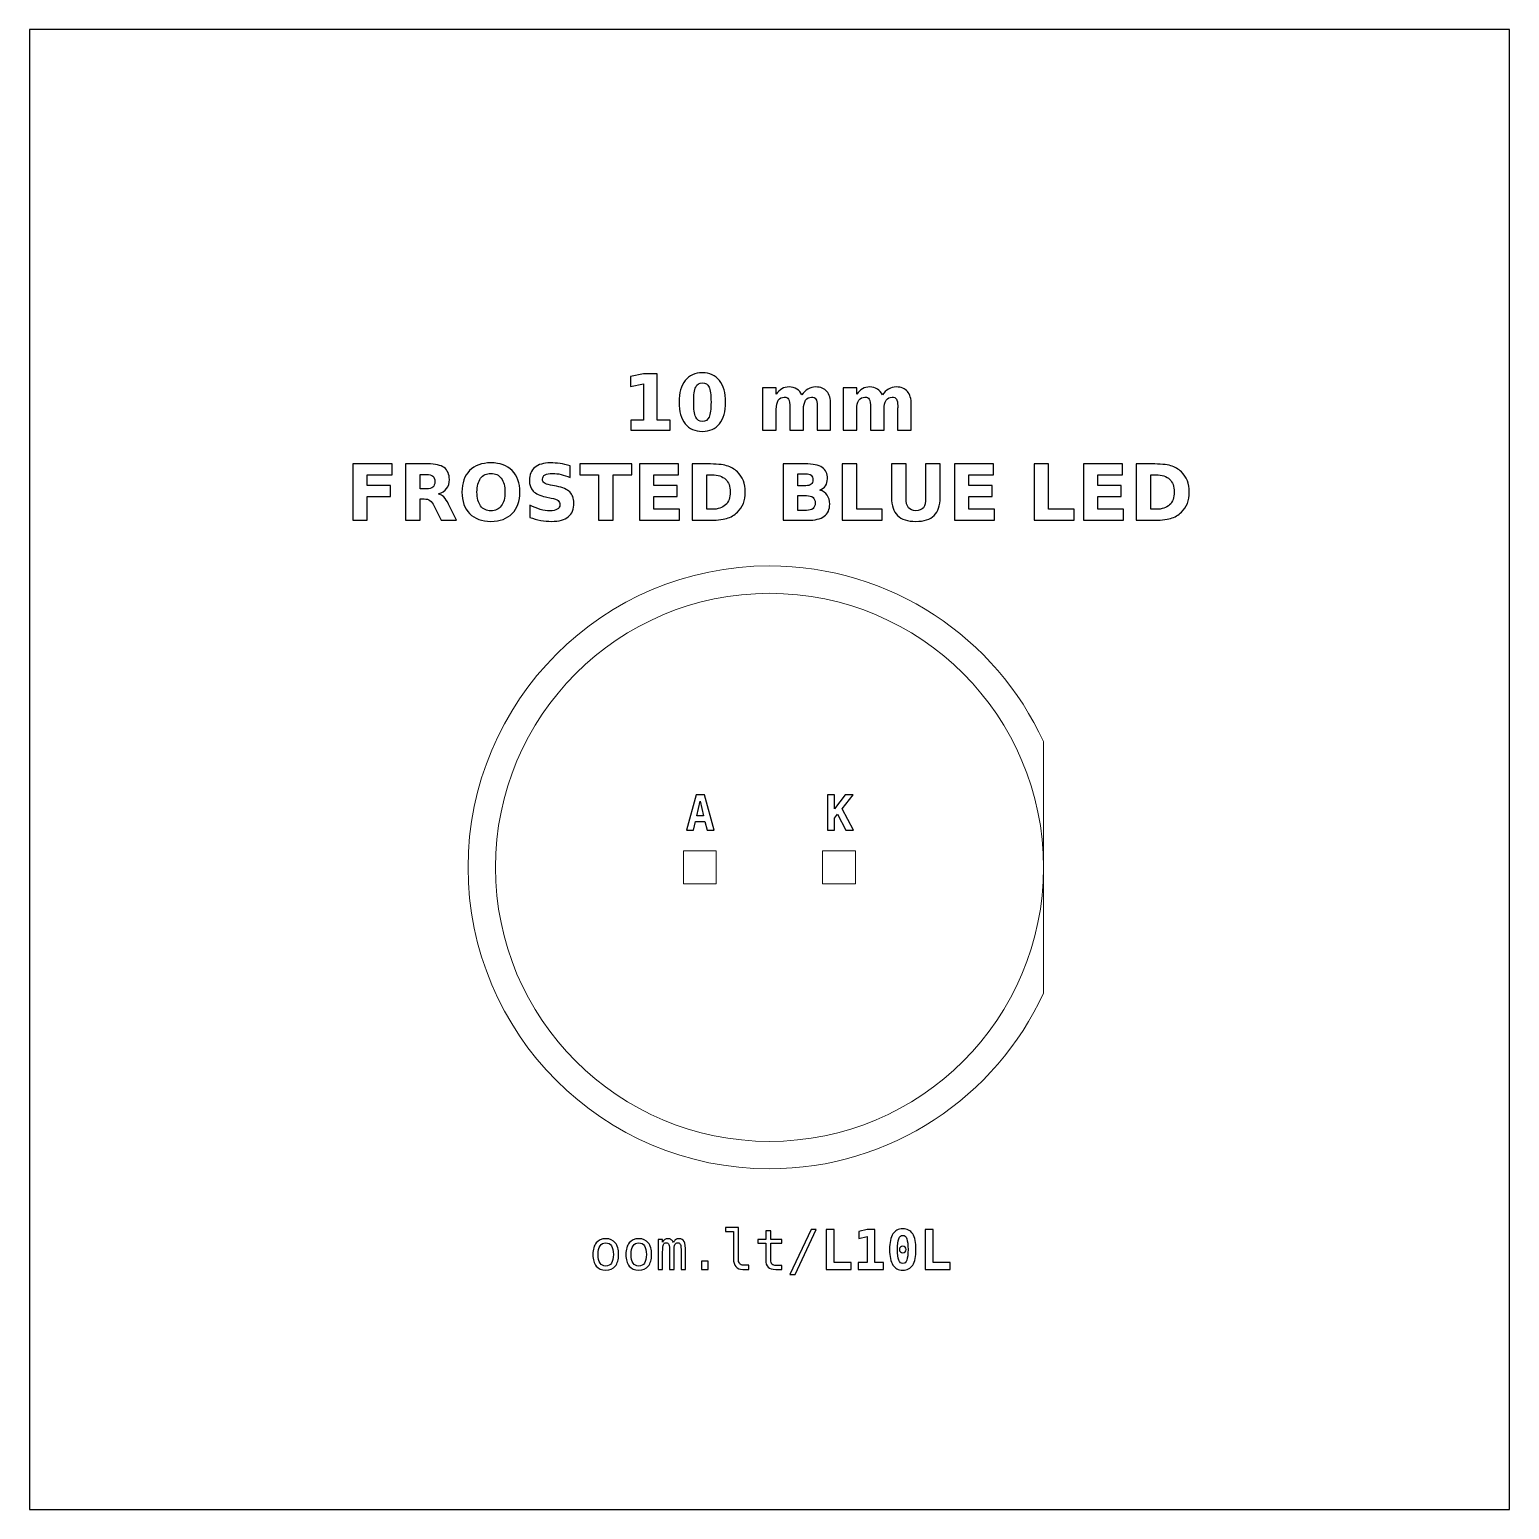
# Model space of a CAD drawing. Header units: centimetres. Extents: x -11.85 to -9.15, y -16.2 to -13.5.
import ezdxf

# ---------------------------------------------------------------- set-up
doc = ezdxf.new("R2010")
doc.units = ezdxf.units.CM
doc.header["$MEASUREMENT"] = 0
doc.layers.add('Layer 1', color=7, linetype='Continuous')

msp = doc.modelspace()

# ---------------------------------------------------------------- linework, layer by layer
at = {"layer": 'Layer 1', "color": 7}
msp.add_lwpolyline([(-11.85, -16.2), (-9.15, -16.2), (-9.15, -13.5), (-11.85, -13.5), (-11.85, -16.2)], close=True, dxfattribs=at)
at = {"layer": 'Layer 1', "color": 7, "lineweight": 20}
for points in [[(-10.65701, -15.05855), (-10.59701, -15.05855), (-10.59701, -14.99855), (-10.65701, -14.99855), (-10.65701, -15.05855)], [(-10.40301, -15.05855), (-10.34301, -15.05855), (-10.34301, -14.99855), (-10.40301, -14.99855), (-10.40301, -15.05855)]]:
    msp.add_lwpolyline(points, close=True, dxfattribs=at)
at = {"layer": 'Layer 1', "color": 250, "lineweight": 20}
msp.add_ellipse((-10.50001, -15.02855), major_axis=(0, 0.5), ratio=1, dxfattribs=at)
at = {"layer": 'Layer 1', "color": 250}
for points, knots in [([(-10.75327, -14.2127), (-10.75327, -14.2127), (-10.72984, -14.2127), (-10.72984, -14.2127), (-10.72984, -14.2127), (-10.72984, -14.2127), (-10.72984, -14.14621), (-10.72984, -14.14621), (-10.72984, -14.14621), (-10.72984, -14.14621), (-10.75388, -14.15118), (-10.75388, -14.15118), (-10.75388, -14.15118), (-10.75388, -14.15118), (-10.75388, -14.13311), (-10.75388, -14.13311), (-10.75388, -14.13311), (-10.75388, -14.13311), (-10.72998, -14.12815), (-10.72998, -14.12815), (-10.72998, -14.12815), (-10.72998, -14.12815), (-10.70477, -14.12815), (-10.70477, -14.12815), (-10.70477, -14.12815), (-10.70477, -14.12815), (-10.70477, -14.2127), (-10.70477, -14.2127), (-10.70477, -14.2127), (-10.70477, -14.2127), (-10.68135, -14.2127), (-10.68135, -14.2127), (-10.68135, -14.2127), (-10.68135, -14.2127), (-10.68135, -14.23102), (-10.68135, -14.23102), (-10.68135, -14.23102), (-10.68135, -14.23102), (-10.75327, -14.23102), (-10.75327, -14.23102), (-10.75327, -14.23102), (-10.75327, -14.23102), (-10.75327, -14.2127), (-10.75327, -14.2127)], [0, 0, 0, 0, 0.0909091, 0.0909091, 0.0909091, 0.0909091, 0.1818182, 0.1818182, 0.1818182, 0.1818182, 0.2727273, 0.2727273, 0.2727273, 0.2727273, 0.3636364, 0.3636364, 0.3636364, 0.3636364, 0.4545455, 0.4545455, 0.4545455, 0.4545455, 0.5454545, 0.5454545, 0.5454545, 0.5454545, 0.6363636, 0.6363636, 0.6363636, 0.6363636, 0.7272727, 0.7272727, 0.7272727, 0.7272727, 0.8181818, 0.8181818, 0.8181818, 0.8181818, 0.9090909, 0.9090909, 0.9090909, 0.9090909, 1, 1, 1, 1]), ([(-10.58017, -14.17968), (-10.58017, -14.19673), (-10.58384, -14.20988), (-10.5912, -14.21914), (-10.5912, -14.21914), (-10.59854, -14.22839), (-10.60898, -14.23302), (-10.62248, -14.23302), (-10.62248, -14.23302), (-10.63603, -14.23302), (-10.64649, -14.22839), (-10.65383, -14.21914), (-10.65383, -14.21914), (-10.66119, -14.20988), (-10.66486, -14.19673), (-10.66486, -14.17968), (-10.66486, -14.17968), (-10.66486, -14.16261), (-10.66119, -14.14943), (-10.65383, -14.14017), (-10.65383, -14.14017), (-10.64649, -14.13093), (-10.63603, -14.12629), (-10.62248, -14.12629), (-10.62248, -14.12629), (-10.60898, -14.12629), (-10.59854, -14.13093), (-10.5912, -14.14017), (-10.5912, -14.14017), (-10.58384, -14.14943), (-10.58017, -14.16261), (-10.58017, -14.17968)], [0, 0, 0, 0, 0.125, 0.125, 0.125, 0.125, 0.25, 0.25, 0.25, 0.25, 0.375, 0.375, 0.375, 0.375, 0.5, 0.5, 0.5, 0.5, 0.625, 0.625, 0.625, 0.625, 0.75, 0.75, 0.75, 0.75, 0.875, 0.875, 0.875, 0.875, 1, 1, 1, 1]), ([(-10.6067, -14.17949), (-10.6067, -14.16663), (-10.6079, -14.15757), (-10.61032, -14.1523), (-10.61032, -14.1523), (-10.61272, -14.14706), (-10.61679, -14.14443), (-10.62248, -14.14443), (-10.62248, -14.14443), (-10.62817, -14.14443), (-10.63224, -14.14706), (-10.63469, -14.1523), (-10.63469, -14.1523), (-10.63711, -14.15757), (-10.63833, -14.16663), (-10.63833, -14.17949), (-10.63833, -14.17949), (-10.63833, -14.19247), (-10.63711, -14.20165), (-10.63469, -14.20696), (-10.63469, -14.20696), (-10.63224, -14.2123), (-10.62817, -14.21496), (-10.62248, -14.21496), (-10.62248, -14.21496), (-10.61684, -14.21496), (-10.61279, -14.2123), (-10.61034, -14.20696), (-10.61034, -14.20696), (-10.60792, -14.20165), (-10.6067, -14.19247), (-10.6067, -14.17949)], [0, 0, 0, 0, 0.125, 0.125, 0.125, 0.125, 0.25, 0.25, 0.25, 0.25, 0.375, 0.375, 0.375, 0.375, 0.5, 0.5, 0.5, 0.5, 0.625, 0.625, 0.625, 0.625, 0.75, 0.75, 0.75, 0.75, 0.875, 0.875, 0.875, 0.875, 1, 1, 1, 1]), ([(-10.44092, -14.16667), (-10.43779, -14.1619), (-10.4341, -14.15825), (-10.42979, -14.15576), (-10.42979, -14.15576), (-10.42549, -14.15324), (-10.42079, -14.152), (-10.41564, -14.152), (-10.41564, -14.152), (-10.40677, -14.152), (-10.40002, -14.15473), (-10.39539, -14.16021), (-10.39539, -14.16021), (-10.39075, -14.16566), (-10.38842, -14.17361), (-10.38842, -14.18403), (-10.38842, -14.18403), (-10.38842, -14.18403), (-10.38842, -14.23102), (-10.38842, -14.23102), (-10.38842, -14.23102), (-10.38842, -14.23102), (-10.41324, -14.23102), (-10.41324, -14.23102), (-10.41324, -14.23102), (-10.41324, -14.23102), (-10.41324, -14.19078), (-10.41324, -14.19078), (-10.41324, -14.19078), (-10.41319, -14.19019), (-10.41317, -14.18958), (-10.41314, -14.18892), (-10.41314, -14.18892), (-10.41312, -14.18829), (-10.4131, -14.18737), (-10.4131, -14.18617), (-10.4131, -14.18617), (-10.4131, -14.18071), (-10.41389, -14.17674), (-10.41552, -14.17429), (-10.41552, -14.17429), (-10.41712, -14.17182), (-10.4197, -14.1706), (-10.42328, -14.1706), (-10.42328, -14.1706), (-10.42798, -14.1706), (-10.43158, -14.17253), (-10.43414, -14.17639), (-10.43414, -14.17639), (-10.43668, -14.18024), (-10.438, -14.18582), (-10.4381, -14.19313), (-10.4381, -14.19313), (-10.4381, -14.19313), (-10.4381, -14.23102), (-10.4381, -14.23102), (-10.4381, -14.23102), (-10.4381, -14.23102), (-10.46291, -14.23102), (-10.46291, -14.23102), (-10.46291, -14.23102), (-10.46291, -14.23102), (-10.46291, -14.19078), (-10.46291, -14.19078), (-10.46291, -14.19078), (-10.46291, -14.18224), (-10.46364, -14.17674), (-10.46512, -14.17429), (-10.46512, -14.17429), (-10.46658, -14.17182), (-10.46919, -14.1706), (-10.47295, -14.1706), (-10.47295, -14.1706), (-10.4777, -14.1706), (-10.48135, -14.17255), (-10.48391, -14.17643), (-10.48391, -14.17643), (-10.48647, -14.18031), (-10.48777, -14.18584), (-10.48777, -14.19306), (-10.48777, -14.19306), (-10.48777, -14.19306), (-10.48777, -14.23102), (-10.48777, -14.23102), (-10.48777, -14.23102), (-10.48777, -14.23102), (-10.51258, -14.23102), (-10.51258, -14.23102), (-10.51258, -14.23102), (-10.51258, -14.23102), (-10.51258, -14.15386), (-10.51258, -14.15386), (-10.51258, -14.15386), (-10.51258, -14.15386), (-10.48777, -14.15386), (-10.48777, -14.15386), (-10.48777, -14.15386), (-10.48777, -14.15386), (-10.48777, -14.16517), (-10.48777, -14.16517), (-10.48777, -14.16517), (-10.48473, -14.16079), (-10.48125, -14.15753), (-10.47732, -14.15531), (-10.47732, -14.15531), (-10.4734, -14.1531), (-10.46907, -14.152), (-10.46434, -14.152), (-10.46434, -14.152), (-10.45903, -14.152), (-10.4543, -14.15329), (-10.45023, -14.15586), (-10.45023, -14.15586), (-10.44614, -14.15844), (-10.44303, -14.16204), (-10.44092, -14.16667)], [0, 0, 0, 0, 0.0344828, 0.0344828, 0.0344828, 0.0344828, 0.0689655, 0.0689655, 0.0689655, 0.0689655, 0.1034483, 0.1034483, 0.1034483, 0.1034483, 0.137931, 0.137931, 0.137931, 0.137931, 0.1724138, 0.1724138, 0.1724138, 0.1724138, 0.2068966, 0.2068966, 0.2068966, 0.2068966, 0.2413793, 0.2413793, 0.2413793, 0.2413793, 0.2758621, 0.2758621, 0.2758621, 0.2758621, 0.3103448, 0.3103448, 0.3103448, 0.3103448, 0.3448276, 0.3448276, 0.3448276, 0.3448276, 0.3793103, 0.3793103, 0.3793103, 0.3793103, 0.4137931, 0.4137931, 0.4137931, 0.4137931, 0.4482759, 0.4482759, 0.4482759, 0.4482759, 0.4827586, 0.4827586, 0.4827586, 0.4827586, 0.5172414, 0.5172414, 0.5172414, 0.5172414, 0.5517241, 0.5517241, 0.5517241, 0.5517241, 0.5862069, 0.5862069, 0.5862069, 0.5862069, 0.6206897, 0.6206897, 0.6206897, 0.6206897, 0.6551724, 0.6551724, 0.6551724, 0.6551724, 0.6896552, 0.6896552, 0.6896552, 0.6896552, 0.7241379, 0.7241379, 0.7241379, 0.7241379, 0.7586207, 0.7586207, 0.7586207, 0.7586207, 0.7931034, 0.7931034, 0.7931034, 0.7931034, 0.8275862, 0.8275862, 0.8275862, 0.8275862, 0.862069, 0.862069, 0.862069, 0.862069, 0.8965517, 0.8965517, 0.8965517, 0.8965517, 0.9310345, 0.9310345, 0.9310345, 0.9310345, 0.9655172, 0.9655172, 0.9655172, 0.9655172, 1, 1, 1, 1]), ([(-10.29388, -14.16667), (-10.29075, -14.1619), (-10.28706, -14.15825), (-10.28275, -14.15576), (-10.28275, -14.15576), (-10.27845, -14.15324), (-10.27375, -14.152), (-10.2686, -14.152), (-10.2686, -14.152), (-10.25973, -14.152), (-10.25298, -14.15473), (-10.24835, -14.16021), (-10.24835, -14.16021), (-10.24371, -14.16566), (-10.24138, -14.17361), (-10.24138, -14.18403), (-10.24138, -14.18403), (-10.24138, -14.18403), (-10.24138, -14.23102), (-10.24138, -14.23102), (-10.24138, -14.23102), (-10.24138, -14.23102), (-10.2662, -14.23102), (-10.2662, -14.23102), (-10.2662, -14.23102), (-10.2662, -14.23102), (-10.2662, -14.19078), (-10.2662, -14.19078), (-10.2662, -14.19078), (-10.26615, -14.19019), (-10.26613, -14.18958), (-10.2661, -14.18892), (-10.2661, -14.18892), (-10.26608, -14.18829), (-10.26606, -14.18737), (-10.26606, -14.18617), (-10.26606, -14.18617), (-10.26606, -14.18071), (-10.26685, -14.17674), (-10.26848, -14.17429), (-10.26848, -14.17429), (-10.27008, -14.17182), (-10.27266, -14.1706), (-10.27624, -14.1706), (-10.27624, -14.1706), (-10.28094, -14.1706), (-10.28454, -14.17253), (-10.2871, -14.17639), (-10.2871, -14.17639), (-10.28964, -14.18024), (-10.29096, -14.18582), (-10.29106, -14.19313), (-10.29106, -14.19313), (-10.29106, -14.19313), (-10.29106, -14.23102), (-10.29106, -14.23102), (-10.29106, -14.23102), (-10.29106, -14.23102), (-10.31587, -14.23102), (-10.31587, -14.23102), (-10.31587, -14.23102), (-10.31587, -14.23102), (-10.31587, -14.19078), (-10.31587, -14.19078), (-10.31587, -14.19078), (-10.31587, -14.18224), (-10.3166, -14.17674), (-10.31808, -14.17429), (-10.31808, -14.17429), (-10.31954, -14.17182), (-10.32215, -14.1706), (-10.32591, -14.1706), (-10.32591, -14.1706), (-10.33066, -14.1706), (-10.33431, -14.17255), (-10.33687, -14.17643), (-10.33687, -14.17643), (-10.33943, -14.18031), (-10.34073, -14.18584), (-10.34073, -14.19306), (-10.34073, -14.19306), (-10.34073, -14.19306), (-10.34073, -14.23102), (-10.34073, -14.23102), (-10.34073, -14.23102), (-10.34073, -14.23102), (-10.36554, -14.23102), (-10.36554, -14.23102), (-10.36554, -14.23102), (-10.36554, -14.23102), (-10.36554, -14.15386), (-10.36554, -14.15386), (-10.36554, -14.15386), (-10.36554, -14.15386), (-10.34073, -14.15386), (-10.34073, -14.15386), (-10.34073, -14.15386), (-10.34073, -14.15386), (-10.34073, -14.16517), (-10.34073, -14.16517), (-10.34073, -14.16517), (-10.33769, -14.16079), (-10.33421, -14.15753), (-10.33028, -14.15531), (-10.33028, -14.15531), (-10.32636, -14.1531), (-10.32203, -14.152), (-10.3173, -14.152), (-10.3173, -14.152), (-10.31199, -14.152), (-10.30726, -14.15329), (-10.30319, -14.15586), (-10.30319, -14.15586), (-10.2991, -14.15844), (-10.29599, -14.16204), (-10.29388, -14.16667)], [0, 0, 0, 0, 0.0344828, 0.0344828, 0.0344828, 0.0344828, 0.0689655, 0.0689655, 0.0689655, 0.0689655, 0.1034483, 0.1034483, 0.1034483, 0.1034483, 0.137931, 0.137931, 0.137931, 0.137931, 0.1724138, 0.1724138, 0.1724138, 0.1724138, 0.2068966, 0.2068966, 0.2068966, 0.2068966, 0.2413793, 0.2413793, 0.2413793, 0.2413793, 0.2758621, 0.2758621, 0.2758621, 0.2758621, 0.3103448, 0.3103448, 0.3103448, 0.3103448, 0.3448276, 0.3448276, 0.3448276, 0.3448276, 0.3793103, 0.3793103, 0.3793103, 0.3793103, 0.4137931, 0.4137931, 0.4137931, 0.4137931, 0.4482759, 0.4482759, 0.4482759, 0.4482759, 0.4827586, 0.4827586, 0.4827586, 0.4827586, 0.5172414, 0.5172414, 0.5172414, 0.5172414, 0.5517241, 0.5517241, 0.5517241, 0.5517241, 0.5862069, 0.5862069, 0.5862069, 0.5862069, 0.6206897, 0.6206897, 0.6206897, 0.6206897, 0.6551724, 0.6551724, 0.6551724, 0.6551724, 0.6896552, 0.6896552, 0.6896552, 0.6896552, 0.7241379, 0.7241379, 0.7241379, 0.7241379, 0.7586207, 0.7586207, 0.7586207, 0.7586207, 0.7931034, 0.7931034, 0.7931034, 0.7931034, 0.8275862, 0.8275862, 0.8275862, 0.8275862, 0.862069, 0.862069, 0.862069, 0.862069, 0.8965517, 0.8965517, 0.8965517, 0.8965517, 0.9310345, 0.9310345, 0.9310345, 0.9310345, 0.9655172, 0.9655172, 0.9655172, 0.9655172, 1, 1, 1, 1]), ([(-11.26032, -14.2924), (-11.26032, -14.2924), (-11.18873, -14.2924), (-11.18873, -14.2924), (-11.18873, -14.2924), (-11.18873, -14.2924), (-11.18873, -14.31246), (-11.18873, -14.31246), (-11.18873, -14.31246), (-11.18873, -14.31246), (-11.23379, -14.31246), (-11.23379, -14.31246), (-11.23379, -14.31246), (-11.23379, -14.31246), (-11.23379, -14.33161), (-11.23379, -14.33161), (-11.23379, -14.33161), (-11.23379, -14.33161), (-11.19141, -14.33161), (-11.19141, -14.33161), (-11.19141, -14.33161), (-11.19141, -14.33161), (-11.19141, -14.35167), (-11.19141, -14.35167), (-11.19141, -14.35167), (-11.19141, -14.35167), (-11.23379, -14.35167), (-11.23379, -14.35167), (-11.23379, -14.35167), (-11.23379, -14.35167), (-11.23379, -14.39527), (-11.23379, -14.39527), (-11.23379, -14.39527), (-11.23379, -14.39527), (-11.26032, -14.39527), (-11.26032, -14.39527), (-11.26032, -14.39527), (-11.26032, -14.39527), (-11.26032, -14.2924), (-11.26032, -14.2924)], [0, 0, 0, 0, 0.1, 0.1, 0.1, 0.1, 0.2, 0.2, 0.2, 0.2, 0.3, 0.3, 0.3, 0.3, 0.4, 0.4, 0.4, 0.4, 0.5, 0.5, 0.5, 0.5, 0.6, 0.6, 0.6, 0.6, 0.7, 0.7, 0.7, 0.7, 0.8, 0.8, 0.8, 0.8, 0.9, 0.9, 0.9, 0.9, 1, 1, 1, 1]), ([(-11.13739, -14.35635), (-11.13739, -14.35635), (-11.13739, -14.39527), (-11.13739, -14.39527), (-11.13739, -14.39527), (-11.13739, -14.39527), (-11.16392, -14.39527), (-11.16392, -14.39527), (-11.16392, -14.39527), (-11.16392, -14.39527), (-11.16392, -14.2924), (-11.16392, -14.2924), (-11.16392, -14.2924), (-11.16392, -14.2924), (-11.1234, -14.2924), (-11.1234, -14.2924), (-11.1234, -14.2924), (-11.10985, -14.2924), (-11.0999, -14.29468), (-11.0936, -14.29922), (-11.0936, -14.29922), (-11.08728, -14.30376), (-11.08412, -14.31096), (-11.08412, -14.32079), (-11.08412, -14.32079), (-11.08412, -14.32758), (-11.08577, -14.33318), (-11.08904, -14.33753), (-11.08904, -14.33753), (-11.09233, -14.34191), (-11.09729, -14.34513), (-11.1039, -14.34718), (-11.1039, -14.34718), (-11.10028, -14.34802), (-11.09701, -14.34988), (-11.09414, -14.3528), (-11.09414, -14.3528), (-11.09127, -14.35571), (-11.08838, -14.36013), (-11.08544, -14.36606), (-11.08544, -14.36606), (-11.08544, -14.36606), (-11.07102, -14.39527), (-11.07102, -14.39527), (-11.07102, -14.39527), (-11.07102, -14.39527), (-11.09929, -14.39527), (-11.09929, -14.39527), (-11.09929, -14.39527), (-11.09929, -14.39527), (-11.11183, -14.36971), (-11.11183, -14.36971), (-11.11183, -14.36971), (-11.11434, -14.36458), (-11.11691, -14.36105), (-11.11952, -14.35917), (-11.11952, -14.35917), (-11.12211, -14.35729), (-11.12556, -14.35635), (-11.12989, -14.35635), (-11.12989, -14.35635), (-11.12989, -14.35635), (-11.13739, -14.35635), (-11.13739, -14.35635)], [0, 0, 0, 0, 0.0625, 0.0625, 0.0625, 0.0625, 0.125, 0.125, 0.125, 0.125, 0.1875, 0.1875, 0.1875, 0.1875, 0.25, 0.25, 0.25, 0.25, 0.3125, 0.3125, 0.3125, 0.3125, 0.375, 0.375, 0.375, 0.375, 0.4375, 0.4375, 0.4375, 0.4375, 0.5, 0.5, 0.5, 0.5, 0.5625, 0.5625, 0.5625, 0.5625, 0.625, 0.625, 0.625, 0.625, 0.6875, 0.6875, 0.6875, 0.6875, 0.75, 0.75, 0.75, 0.75, 0.8125, 0.8125, 0.8125, 0.8125, 0.875, 0.875, 0.875, 0.875, 0.9375, 0.9375, 0.9375, 0.9375, 1, 1, 1, 1]), ([(-11.00828, -14.29054), (-10.99175, -14.29054), (-10.97879, -14.29527), (-10.96943, -14.30475), (-10.96943, -14.30475), (-10.96005, -14.3142), (-10.95537, -14.32725), (-10.95537, -14.34393), (-10.95537, -14.34393), (-10.95537, -14.36056), (-10.96005, -14.37361), (-10.96943, -14.38306), (-10.96943, -14.38306), (-10.97879, -14.39254), (-10.99175, -14.39727), (-11.00828, -14.39727), (-11.00828, -14.39727), (-11.02477, -14.39727), (-11.0377, -14.39254), (-11.04711, -14.38306), (-11.04711, -14.38306), (-11.05649, -14.37361), (-11.0612, -14.36056), (-11.0612, -14.34393), (-11.0612, -14.34393), (-11.0612, -14.32725), (-11.05649, -14.3142), (-11.04711, -14.30475), (-11.04711, -14.30475), (-11.0377, -14.29527), (-11.02477, -14.29054), (-11.00828, -14.29054)], [0, 0, 0, 0, 0.125, 0.125, 0.125, 0.125, 0.25, 0.25, 0.25, 0.25, 0.375, 0.375, 0.375, 0.375, 0.5, 0.5, 0.5, 0.5, 0.625, 0.625, 0.625, 0.625, 0.75, 0.75, 0.75, 0.75, 0.875, 0.875, 0.875, 0.875, 1, 1, 1, 1]), ([(-11.00828, -14.30976), (-11.01637, -14.30976), (-11.02263, -14.31274), (-11.0271, -14.31872), (-11.0271, -14.31872), (-11.03154, -14.32469), (-11.03378, -14.33309), (-11.03378, -14.34393), (-11.03378, -14.34393), (-11.03378, -14.35475), (-11.03154, -14.36312), (-11.0271, -14.36909), (-11.0271, -14.36909), (-11.02263, -14.37507), (-11.01637, -14.37805), (-11.00828, -14.37805), (-11.00828, -14.37805), (-11.00014, -14.37805), (-10.99387, -14.37507), (-10.9894, -14.36909), (-10.9894, -14.36909), (-10.98495, -14.36312), (-10.98272, -14.35475), (-10.98272, -14.34393), (-10.98272, -14.34393), (-10.98272, -14.33309), (-10.98495, -14.32469), (-10.9894, -14.31872), (-10.9894, -14.31872), (-10.99387, -14.31274), (-11.00014, -14.30976), (-11.00828, -14.30976)], [0, 0, 0, 0, 0.125, 0.125, 0.125, 0.125, 0.25, 0.25, 0.25, 0.25, 0.375, 0.375, 0.375, 0.375, 0.5, 0.5, 0.5, 0.5, 0.625, 0.625, 0.625, 0.625, 0.75, 0.75, 0.75, 0.75, 0.875, 0.875, 0.875, 0.875, 1, 1, 1, 1]), ([(-10.86371, -14.29565), (-10.86371, -14.29565), (-10.86371, -14.3174), (-10.86371, -14.3174), (-10.86371, -14.3174), (-10.86936, -14.31488), (-10.87488, -14.31298), (-10.88024, -14.31169), (-10.88024, -14.31169), (-10.88563, -14.31039), (-10.89071, -14.30976), (-10.89548, -14.30976), (-10.89548, -14.30976), (-10.90181, -14.30976), (-10.90651, -14.31063), (-10.90955, -14.31237), (-10.90955, -14.31237), (-10.91258, -14.31413), (-10.91409, -14.31684), (-10.91409, -14.32051), (-10.91409, -14.32051), (-10.91409, -14.32326), (-10.91308, -14.32542), (-10.91103, -14.32695), (-10.91103, -14.32695), (-10.90898, -14.32848), (-10.90527, -14.32982), (-10.89988, -14.33092), (-10.89988, -14.33092), (-10.89988, -14.33092), (-10.88859, -14.33318), (-10.88859, -14.33318), (-10.88859, -14.33318), (-10.87714, -14.33549), (-10.86903, -14.33897), (-10.86421, -14.34367), (-10.86421, -14.34367), (-10.85938, -14.34835), (-10.85696, -14.35501), (-10.85696, -14.36364), (-10.85696, -14.36364), (-10.85696, -14.375), (-10.86032, -14.38344), (-10.86705, -14.38897), (-10.86705, -14.38897), (-10.87378, -14.39449), (-10.88405, -14.39727), (-10.89788, -14.39727), (-10.89788, -14.39727), (-10.90442, -14.39727), (-10.91096, -14.39666), (-10.91752, -14.39541), (-10.91752, -14.39541), (-10.92408, -14.39416), (-10.93067, -14.39233), (-10.93723, -14.38991), (-10.93723, -14.38991), (-10.93723, -14.38991), (-10.93723, -14.36752), (-10.93723, -14.36752), (-10.93723, -14.36752), (-10.93067, -14.371), (-10.92432, -14.37363), (-10.91818, -14.3754), (-10.91818, -14.3754), (-10.91204, -14.37716), (-10.90614, -14.37805), (-10.90045, -14.37805), (-10.90045, -14.37805), (-10.89466, -14.37805), (-10.89022, -14.37709), (-10.88714, -14.37516), (-10.88714, -14.37516), (-10.88405, -14.37323), (-10.88253, -14.37048), (-10.88253, -14.36688), (-10.88253, -14.36688), (-10.88253, -14.36368), (-10.88356, -14.36119), (-10.88565, -14.35945), (-10.88565, -14.35945), (-10.88775, -14.35771), (-10.89191, -14.35614), (-10.89817, -14.35477), (-10.89817, -14.35477), (-10.89817, -14.35477), (-10.90844, -14.35249), (-10.90844, -14.35249), (-10.90844, -14.35249), (-10.91872, -14.35028), (-10.92625, -14.34678), (-10.931, -14.34195), (-10.931, -14.34195), (-10.93575, -14.33713), (-10.93812, -14.33062), (-10.93812, -14.32246), (-10.93812, -14.32246), (-10.93812, -14.3122), (-10.93481, -14.30432), (-10.9282, -14.29882), (-10.9282, -14.29882), (-10.92159, -14.29329), (-10.91209, -14.29054), (-10.89967, -14.29054), (-10.89967, -14.29054), (-10.89403, -14.29054), (-10.88822, -14.29097), (-10.88224, -14.29181), (-10.88224, -14.29181), (-10.87627, -14.29266), (-10.87009, -14.29393), (-10.86371, -14.29565)], [0, 0, 0, 0, 0.0357143, 0.0357143, 0.0357143, 0.0357143, 0.0714286, 0.0714286, 0.0714286, 0.0714286, 0.1071429, 0.1071429, 0.1071429, 0.1071429, 0.1428571, 0.1428571, 0.1428571, 0.1428571, 0.1785714, 0.1785714, 0.1785714, 0.1785714, 0.2142857, 0.2142857, 0.2142857, 0.2142857, 0.25, 0.25, 0.25, 0.25, 0.2857143, 0.2857143, 0.2857143, 0.2857143, 0.3214286, 0.3214286, 0.3214286, 0.3214286, 0.3571429, 0.3571429, 0.3571429, 0.3571429, 0.3928571, 0.3928571, 0.3928571, 0.3928571, 0.4285714, 0.4285714, 0.4285714, 0.4285714, 0.4642857, 0.4642857, 0.4642857, 0.4642857, 0.5, 0.5, 0.5, 0.5, 0.5357143, 0.5357143, 0.5357143, 0.5357143, 0.5714286, 0.5714286, 0.5714286, 0.5714286, 0.6071429, 0.6071429, 0.6071429, 0.6071429, 0.6428571, 0.6428571, 0.6428571, 0.6428571, 0.6785714, 0.6785714, 0.6785714, 0.6785714, 0.7142857, 0.7142857, 0.7142857, 0.7142857, 0.75, 0.75, 0.75, 0.75, 0.7857143, 0.7857143, 0.7857143, 0.7857143, 0.8214286, 0.8214286, 0.8214286, 0.8214286, 0.8571429, 0.8571429, 0.8571429, 0.8571429, 0.8928571, 0.8928571, 0.8928571, 0.8928571, 0.9285714, 0.9285714, 0.9285714, 0.9285714, 0.9642857, 0.9642857, 0.9642857, 0.9642857, 1, 1, 1, 1]), ([(-10.84596, -14.2924), (-10.84596, -14.2924), (-10.75116, -14.2924), (-10.75116, -14.2924), (-10.75116, -14.2924), (-10.75116, -14.2924), (-10.75116, -14.31246), (-10.75116, -14.31246), (-10.75116, -14.31246), (-10.75116, -14.31246), (-10.78526, -14.31246), (-10.78526, -14.31246), (-10.78526, -14.31246), (-10.78526, -14.31246), (-10.78526, -14.39527), (-10.78526, -14.39527), (-10.78526, -14.39527), (-10.78526, -14.39527), (-10.81179, -14.39527), (-10.81179, -14.39527), (-10.81179, -14.39527), (-10.81179, -14.39527), (-10.81179, -14.31246), (-10.81179, -14.31246), (-10.81179, -14.31246), (-10.81179, -14.31246), (-10.84596, -14.31246), (-10.84596, -14.31246), (-10.84596, -14.31246), (-10.84596, -14.31246), (-10.84596, -14.2924), (-10.84596, -14.2924)], [0, 0, 0, 0, 0.125, 0.125, 0.125, 0.125, 0.25, 0.25, 0.25, 0.25, 0.375, 0.375, 0.375, 0.375, 0.5, 0.5, 0.5, 0.5, 0.625, 0.625, 0.625, 0.625, 0.75, 0.75, 0.75, 0.75, 0.875, 0.875, 0.875, 0.875, 1, 1, 1, 1]), ([(-10.73742, -14.2924), (-10.73742, -14.2924), (-10.66583, -14.2924), (-10.66583, -14.2924), (-10.66583, -14.2924), (-10.66583, -14.2924), (-10.66583, -14.31246), (-10.66583, -14.31246), (-10.66583, -14.31246), (-10.66583, -14.31246), (-10.71089, -14.31246), (-10.71089, -14.31246), (-10.71089, -14.31246), (-10.71089, -14.31246), (-10.71089, -14.33161), (-10.71089, -14.33161), (-10.71089, -14.33161), (-10.71089, -14.33161), (-10.66854, -14.33161), (-10.66854, -14.33161), (-10.66854, -14.33161), (-10.66854, -14.33161), (-10.66854, -14.35167), (-10.66854, -14.35167), (-10.66854, -14.35167), (-10.66854, -14.35167), (-10.71089, -14.35167), (-10.71089, -14.35167), (-10.71089, -14.35167), (-10.71089, -14.35167), (-10.71089, -14.37521), (-10.71089, -14.37521), (-10.71089, -14.37521), (-10.71089, -14.37521), (-10.66433, -14.37521), (-10.66433, -14.37521), (-10.66433, -14.37521), (-10.66433, -14.37521), (-10.66433, -14.39527), (-10.66433, -14.39527), (-10.66433, -14.39527), (-10.66433, -14.39527), (-10.73742, -14.39527), (-10.73742, -14.39527), (-10.73742, -14.39527), (-10.73742, -14.39527), (-10.73742, -14.2924), (-10.73742, -14.2924)], [0, 0, 0, 0, 0.0833333, 0.0833333, 0.0833333, 0.0833333, 0.1666667, 0.1666667, 0.1666667, 0.1666667, 0.25, 0.25, 0.25, 0.25, 0.3333333, 0.3333333, 0.3333333, 0.3333333, 0.4166667, 0.4166667, 0.4166667, 0.4166667, 0.5, 0.5, 0.5, 0.5, 0.5833333, 0.5833333, 0.5833333, 0.5833333, 0.6666667, 0.6666667, 0.6666667, 0.6666667, 0.75, 0.75, 0.75, 0.75, 0.8333333, 0.8333333, 0.8333333, 0.8333333, 0.9166667, 0.9166667, 0.9166667, 0.9166667, 1, 1, 1, 1]), ([(-10.64102, -14.2924), (-10.64102, -14.2924), (-10.61303, -14.2924), (-10.61303, -14.2924), (-10.61303, -14.2924), (-10.59742, -14.2924), (-10.5858, -14.29351), (-10.57816, -14.29574), (-10.57816, -14.29574), (-10.57051, -14.29797), (-10.56395, -14.30174), (-10.55847, -14.30708), (-10.55847, -14.30708), (-10.55365, -14.31171), (-10.55008, -14.31707), (-10.54772, -14.32314), (-10.54772, -14.32314), (-10.5454, -14.32918), (-10.54422, -14.33605), (-10.54422, -14.34374), (-10.54422, -14.34374), (-10.54422, -14.3515), (-10.5454, -14.35842), (-10.54772, -14.36451), (-10.54772, -14.36451), (-10.55008, -14.3706), (-10.55365, -14.37596), (-10.55847, -14.38059), (-10.55847, -14.38059), (-10.564, -14.38593), (-10.57061, -14.3897), (-10.57832, -14.39193), (-10.57832, -14.39193), (-10.58604, -14.39416), (-10.59761, -14.39527), (-10.61303, -14.39527), (-10.61303, -14.39527), (-10.61303, -14.39527), (-10.64102, -14.39527), (-10.64102, -14.39527), (-10.64102, -14.39527), (-10.64102, -14.39527), (-10.64102, -14.2924), (-10.64102, -14.2924)], [0, 0, 0, 0, 0.0909091, 0.0909091, 0.0909091, 0.0909091, 0.1818182, 0.1818182, 0.1818182, 0.1818182, 0.2727273, 0.2727273, 0.2727273, 0.2727273, 0.3636364, 0.3636364, 0.3636364, 0.3636364, 0.4545455, 0.4545455, 0.4545455, 0.4545455, 0.5454545, 0.5454545, 0.5454545, 0.5454545, 0.6363636, 0.6363636, 0.6363636, 0.6363636, 0.7272727, 0.7272727, 0.7272727, 0.7272727, 0.8181818, 0.8181818, 0.8181818, 0.8181818, 0.9090909, 0.9090909, 0.9090909, 0.9090909, 1, 1, 1, 1]), ([(-10.408, -14.34021), (-10.40231, -14.34186), (-10.39789, -14.34492), (-10.39476, -14.34939), (-10.39476, -14.34939), (-10.39163, -14.35383), (-10.39008, -14.35931), (-10.39008, -14.36578), (-10.39008, -14.36578), (-10.39008, -14.3757), (-10.39345, -14.38309), (-10.40015, -14.38796), (-10.40015, -14.38796), (-10.40685, -14.39282), (-10.41706, -14.39527), (-10.43075, -14.39527), (-10.43075, -14.39527), (-10.43075, -14.39527), (-10.47477, -14.39527), (-10.47477, -14.39527), (-10.47477, -14.39527), (-10.47477, -14.39527), (-10.47477, -14.2924), (-10.47477, -14.2924), (-10.47477, -14.2924), (-10.47477, -14.2924), (-10.43495, -14.2924), (-10.43495, -14.2924), (-10.43495, -14.2924), (-10.42066, -14.2924), (-10.41031, -14.29456), (-10.40391, -14.29887), (-10.40391, -14.29887), (-10.39749, -14.3032), (-10.39429, -14.31011), (-10.39429, -14.31961), (-10.39429, -14.31961), (-10.39429, -14.32462), (-10.39547, -14.32888), (-10.3978, -14.33241), (-10.3978, -14.33241), (-10.40015, -14.33591), (-10.40353, -14.33852), (-10.408, -14.34021)], [0, 0, 0, 0, 0.0909091, 0.0909091, 0.0909091, 0.0909091, 0.1818182, 0.1818182, 0.1818182, 0.1818182, 0.2727273, 0.2727273, 0.2727273, 0.2727273, 0.3636364, 0.3636364, 0.3636364, 0.3636364, 0.4545455, 0.4545455, 0.4545455, 0.4545455, 0.5454545, 0.5454545, 0.5454545, 0.5454545, 0.6363636, 0.6363636, 0.6363636, 0.6363636, 0.7272727, 0.7272727, 0.7272727, 0.7272727, 0.8181818, 0.8181818, 0.8181818, 0.8181818, 0.9090909, 0.9090909, 0.9090909, 0.9090909, 1, 1, 1, 1]), ([(-10.36722, -14.2924), (-10.36722, -14.2924), (-10.34069, -14.2924), (-10.34069, -14.2924), (-10.34069, -14.2924), (-10.34069, -14.2924), (-10.34069, -14.37521), (-10.34069, -14.37521), (-10.34069, -14.37521), (-10.34069, -14.37521), (-10.29413, -14.37521), (-10.29413, -14.37521), (-10.29413, -14.37521), (-10.29413, -14.37521), (-10.29413, -14.39527), (-10.29413, -14.39527), (-10.29413, -14.39527), (-10.29413, -14.39527), (-10.36722, -14.39527), (-10.36722, -14.39527), (-10.36722, -14.39527), (-10.36722, -14.39527), (-10.36722, -14.2924), (-10.36722, -14.2924)], [0, 0, 0, 0, 0.1666667, 0.1666667, 0.1666667, 0.1666667, 0.3333333, 0.3333333, 0.3333333, 0.3333333, 0.5, 0.5, 0.5, 0.5, 0.6666667, 0.6666667, 0.6666667, 0.6666667, 0.8333333, 0.8333333, 0.8333333, 0.8333333, 1, 1, 1, 1]), ([(-10.27731, -14.2924), (-10.27731, -14.2924), (-10.25078, -14.2924), (-10.25078, -14.2924), (-10.25078, -14.2924), (-10.25078, -14.2924), (-10.25078, -14.35407), (-10.25078, -14.35407), (-10.25078, -14.35407), (-10.25078, -14.36256), (-10.2494, -14.36865), (-10.24662, -14.37229), (-10.24662, -14.37229), (-10.24384, -14.37594), (-10.23931, -14.37777), (-10.233, -14.37777), (-10.233, -14.37777), (-10.22665, -14.37777), (-10.22209, -14.37594), (-10.21932, -14.37229), (-10.21932, -14.37229), (-10.21654, -14.36865), (-10.21515, -14.36256), (-10.21515, -14.35407), (-10.21515, -14.35407), (-10.21515, -14.35407), (-10.21515, -14.2924), (-10.21515, -14.2924), (-10.21515, -14.2924), (-10.21515, -14.2924), (-10.18862, -14.2924), (-10.18862, -14.2924), (-10.18862, -14.2924), (-10.18862, -14.2924), (-10.18862, -14.35407), (-10.18862, -14.35407), (-10.18862, -14.35407), (-10.18862, -14.36862), (-10.19227, -14.37947), (-10.19958, -14.38659), (-10.19958, -14.38659), (-10.20687, -14.39372), (-10.21802, -14.39727), (-10.233, -14.39727), (-10.233, -14.39727), (-10.24794, -14.39727), (-10.25906, -14.39372), (-10.26635, -14.38659), (-10.26635, -14.38659), (-10.27367, -14.37947), (-10.27731, -14.36862), (-10.27731, -14.35407), (-10.27731, -14.35407), (-10.27731, -14.35407), (-10.27731, -14.2924), (-10.27731, -14.2924)], [0, 0, 0, 0, 0.0714286, 0.0714286, 0.0714286, 0.0714286, 0.1428571, 0.1428571, 0.1428571, 0.1428571, 0.2142857, 0.2142857, 0.2142857, 0.2142857, 0.2857143, 0.2857143, 0.2857143, 0.2857143, 0.3571429, 0.3571429, 0.3571429, 0.3571429, 0.4285714, 0.4285714, 0.4285714, 0.4285714, 0.5, 0.5, 0.5, 0.5, 0.5714286, 0.5714286, 0.5714286, 0.5714286, 0.6428571, 0.6428571, 0.6428571, 0.6428571, 0.7142857, 0.7142857, 0.7142857, 0.7142857, 0.7857143, 0.7857143, 0.7857143, 0.7857143, 0.8571429, 0.8571429, 0.8571429, 0.8571429, 0.9285714, 0.9285714, 0.9285714, 0.9285714, 1, 1, 1, 1]), ([(-10.16273, -14.2924), (-10.16273, -14.2924), (-10.09114, -14.2924), (-10.09114, -14.2924), (-10.09114, -14.2924), (-10.09114, -14.2924), (-10.09114, -14.31246), (-10.09114, -14.31246), (-10.09114, -14.31246), (-10.09114, -14.31246), (-10.1362, -14.31246), (-10.1362, -14.31246), (-10.1362, -14.31246), (-10.1362, -14.31246), (-10.1362, -14.33161), (-10.1362, -14.33161), (-10.1362, -14.33161), (-10.1362, -14.33161), (-10.09385, -14.33161), (-10.09385, -14.33161), (-10.09385, -14.33161), (-10.09385, -14.33161), (-10.09385, -14.35167), (-10.09385, -14.35167), (-10.09385, -14.35167), (-10.09385, -14.35167), (-10.1362, -14.35167), (-10.1362, -14.35167), (-10.1362, -14.35167), (-10.1362, -14.35167), (-10.1362, -14.37521), (-10.1362, -14.37521), (-10.1362, -14.37521), (-10.1362, -14.37521), (-10.08964, -14.37521), (-10.08964, -14.37521), (-10.08964, -14.37521), (-10.08964, -14.37521), (-10.08964, -14.39527), (-10.08964, -14.39527), (-10.08964, -14.39527), (-10.08964, -14.39527), (-10.16273, -14.39527), (-10.16273, -14.39527), (-10.16273, -14.39527), (-10.16273, -14.39527), (-10.16273, -14.2924), (-10.16273, -14.2924)], [0, 0, 0, 0, 0.0833333, 0.0833333, 0.0833333, 0.0833333, 0.1666667, 0.1666667, 0.1666667, 0.1666667, 0.25, 0.25, 0.25, 0.25, 0.3333333, 0.3333333, 0.3333333, 0.3333333, 0.4166667, 0.4166667, 0.4166667, 0.4166667, 0.5, 0.5, 0.5, 0.5, 0.5833333, 0.5833333, 0.5833333, 0.5833333, 0.6666667, 0.6666667, 0.6666667, 0.6666667, 0.75, 0.75, 0.75, 0.75, 0.8333333, 0.8333333, 0.8333333, 0.8333333, 0.9166667, 0.9166667, 0.9166667, 0.9166667, 1, 1, 1, 1]), ([(-10.0172, -14.2924), (-10.0172, -14.2924), (-9.99067, -14.2924), (-9.99067, -14.2924), (-9.99067, -14.2924), (-9.99067, -14.2924), (-9.99067, -14.37521), (-9.99067, -14.37521), (-9.99067, -14.37521), (-9.99067, -14.37521), (-9.94411, -14.37521), (-9.94411, -14.37521), (-9.94411, -14.37521), (-9.94411, -14.37521), (-9.94411, -14.39527), (-9.94411, -14.39527), (-9.94411, -14.39527), (-9.94411, -14.39527), (-10.0172, -14.39527), (-10.0172, -14.39527), (-10.0172, -14.39527), (-10.0172, -14.39527), (-10.0172, -14.2924), (-10.0172, -14.2924)], [0, 0, 0, 0, 0.1666667, 0.1666667, 0.1666667, 0.1666667, 0.3333333, 0.3333333, 0.3333333, 0.3333333, 0.5, 0.5, 0.5, 0.5, 0.6666667, 0.6666667, 0.6666667, 0.6666667, 0.8333333, 0.8333333, 0.8333333, 0.8333333, 1, 1, 1, 1]), ([(-9.92729, -14.2924), (-9.92729, -14.2924), (-9.8557, -14.2924), (-9.8557, -14.2924), (-9.8557, -14.2924), (-9.8557, -14.2924), (-9.8557, -14.31246), (-9.8557, -14.31246), (-9.8557, -14.31246), (-9.8557, -14.31246), (-9.90076, -14.31246), (-9.90076, -14.31246), (-9.90076, -14.31246), (-9.90076, -14.31246), (-9.90076, -14.33161), (-9.90076, -14.33161), (-9.90076, -14.33161), (-9.90076, -14.33161), (-9.85841, -14.33161), (-9.85841, -14.33161), (-9.85841, -14.33161), (-9.85841, -14.33161), (-9.85841, -14.35167), (-9.85841, -14.35167), (-9.85841, -14.35167), (-9.85841, -14.35167), (-9.90076, -14.35167), (-9.90076, -14.35167), (-9.90076, -14.35167), (-9.90076, -14.35167), (-9.90076, -14.37521), (-9.90076, -14.37521), (-9.90076, -14.37521), (-9.90076, -14.37521), (-9.8542, -14.37521), (-9.8542, -14.37521), (-9.8542, -14.37521), (-9.8542, -14.37521), (-9.8542, -14.39527), (-9.8542, -14.39527), (-9.8542, -14.39527), (-9.8542, -14.39527), (-9.92729, -14.39527), (-9.92729, -14.39527), (-9.92729, -14.39527), (-9.92729, -14.39527), (-9.92729, -14.2924), (-9.92729, -14.2924)], [0, 0, 0, 0, 0.0833333, 0.0833333, 0.0833333, 0.0833333, 0.1666667, 0.1666667, 0.1666667, 0.1666667, 0.25, 0.25, 0.25, 0.25, 0.3333333, 0.3333333, 0.3333333, 0.3333333, 0.4166667, 0.4166667, 0.4166667, 0.4166667, 0.5, 0.5, 0.5, 0.5, 0.5833333, 0.5833333, 0.5833333, 0.5833333, 0.6666667, 0.6666667, 0.6666667, 0.6666667, 0.75, 0.75, 0.75, 0.75, 0.8333333, 0.8333333, 0.8333333, 0.8333333, 0.9166667, 0.9166667, 0.9166667, 0.9166667, 1, 1, 1, 1]), ([(-9.83089, -14.2924), (-9.83089, -14.2924), (-9.8029, -14.2924), (-9.8029, -14.2924), (-9.8029, -14.2924), (-9.78729, -14.2924), (-9.77567, -14.29351), (-9.76803, -14.29574), (-9.76803, -14.29574), (-9.76038, -14.29797), (-9.75382, -14.30174), (-9.74834, -14.30708), (-9.74834, -14.30708), (-9.74352, -14.31171), (-9.73995, -14.31707), (-9.73759, -14.32314), (-9.73759, -14.32314), (-9.73527, -14.32918), (-9.73409, -14.33605), (-9.73409, -14.34374), (-9.73409, -14.34374), (-9.73409, -14.3515), (-9.73527, -14.35842), (-9.73759, -14.36451), (-9.73759, -14.36451), (-9.73995, -14.3706), (-9.74352, -14.37596), (-9.74834, -14.38059), (-9.74834, -14.38059), (-9.75387, -14.38593), (-9.76048, -14.3897), (-9.76819, -14.39193), (-9.76819, -14.39193), (-9.77591, -14.39416), (-9.78748, -14.39527), (-9.8029, -14.39527), (-9.8029, -14.39527), (-9.8029, -14.39527), (-9.83089, -14.39527), (-9.83089, -14.39527), (-9.83089, -14.39527), (-9.83089, -14.39527), (-9.83089, -14.2924), (-9.83089, -14.2924)], [0, 0, 0, 0, 0.0909091, 0.0909091, 0.0909091, 0.0909091, 0.1818182, 0.1818182, 0.1818182, 0.1818182, 0.2727273, 0.2727273, 0.2727273, 0.2727273, 0.3636364, 0.3636364, 0.3636364, 0.3636364, 0.4545455, 0.4545455, 0.4545455, 0.4545455, 0.5454545, 0.5454545, 0.5454545, 0.5454545, 0.6363636, 0.6363636, 0.6363636, 0.6363636, 0.7272727, 0.7272727, 0.7272727, 0.7272727, 0.8181818, 0.8181818, 0.8181818, 0.8181818, 0.9090909, 0.9090909, 0.9090909, 0.9090909, 1, 1, 1, 1]), ([(-11.12622, -14.33803), (-11.12067, -14.33803), (-11.11667, -14.33699), (-11.11427, -14.33492), (-11.11427, -14.33492), (-11.11185, -14.33285), (-11.11065, -14.32944), (-11.11065, -14.32471), (-11.11065, -14.32471), (-11.11065, -14.32003), (-11.11185, -14.31667), (-11.11427, -14.31465), (-11.11427, -14.31465), (-11.11667, -14.31263), (-11.12067, -14.31162), (-11.12622, -14.31162), (-11.12622, -14.31162), (-11.12622, -14.31162), (-11.13739, -14.31162), (-11.13739, -14.31162), (-11.13739, -14.31162), (-11.13739, -14.31162), (-11.13739, -14.33803), (-11.13739, -14.33803), (-11.13739, -14.33803), (-11.13739, -14.33803), (-11.12622, -14.33803), (-11.12622, -14.33803)], [0, 0, 0, 0, 0.1428571, 0.1428571, 0.1428571, 0.1428571, 0.2857143, 0.2857143, 0.2857143, 0.2857143, 0.4285714, 0.4285714, 0.4285714, 0.4285714, 0.5714286, 0.5714286, 0.5714286, 0.5714286, 0.7142857, 0.7142857, 0.7142857, 0.7142857, 0.8571429, 0.8571429, 0.8571429, 0.8571429, 1, 1, 1, 1]), ([(-10.61449, -14.31246), (-10.61449, -14.31246), (-10.61449, -14.37521), (-10.61449, -14.37521), (-10.61449, -14.37521), (-10.61449, -14.37521), (-10.60499, -14.37521), (-10.60499, -14.37521), (-10.60499, -14.37521), (-10.59415, -14.37521), (-10.58587, -14.37253), (-10.58016, -14.36714), (-10.58016, -14.36714), (-10.57444, -14.36178), (-10.57157, -14.35397), (-10.57157, -14.34374), (-10.57157, -14.34374), (-10.57157, -14.33353), (-10.57442, -14.32577), (-10.58011, -14.32046), (-10.58011, -14.32046), (-10.5858, -14.31512), (-10.5941, -14.31246), (-10.60499, -14.31246), (-10.60499, -14.31246), (-10.60499, -14.31246), (-10.61449, -14.31246), (-10.61449, -14.31246)], [0, 0, 0, 0, 0.1428571, 0.1428571, 0.1428571, 0.1428571, 0.2857143, 0.2857143, 0.2857143, 0.2857143, 0.4285714, 0.4285714, 0.4285714, 0.4285714, 0.5714286, 0.5714286, 0.5714286, 0.5714286, 0.7142857, 0.7142857, 0.7142857, 0.7142857, 0.8571429, 0.8571429, 0.8571429, 0.8571429, 1, 1, 1, 1]), ([(-10.43357, -14.33222), (-10.42938, -14.33222), (-10.42621, -14.3313), (-10.42407, -14.32947), (-10.42407, -14.32947), (-10.4219, -14.32763), (-10.42082, -14.32493), (-10.42082, -14.32133), (-10.42082, -14.32133), (-10.42082, -14.3178), (-10.4219, -14.31512), (-10.42407, -14.31326), (-10.42407, -14.31326), (-10.42621, -14.3114), (-10.42938, -14.31046), (-10.43357, -14.31046), (-10.43357, -14.31046), (-10.43357, -14.31046), (-10.44824, -14.31046), (-10.44824, -14.31046), (-10.44824, -14.31046), (-10.44824, -14.31046), (-10.44824, -14.33222), (-10.44824, -14.33222), (-10.44824, -14.33222), (-10.44824, -14.33222), (-10.43357, -14.33222), (-10.43357, -14.33222)], [0, 0, 0, 0, 0.1428571, 0.1428571, 0.1428571, 0.1428571, 0.2857143, 0.2857143, 0.2857143, 0.2857143, 0.4285714, 0.4285714, 0.4285714, 0.4285714, 0.5714286, 0.5714286, 0.5714286, 0.5714286, 0.7142857, 0.7142857, 0.7142857, 0.7142857, 0.8571429, 0.8571429, 0.8571429, 0.8571429, 1, 1, 1, 1]), ([(-9.80436, -14.31246), (-9.80436, -14.31246), (-9.80436, -14.37521), (-9.80436, -14.37521), (-9.80436, -14.37521), (-9.80436, -14.37521), (-9.79486, -14.37521), (-9.79486, -14.37521), (-9.79486, -14.37521), (-9.78402, -14.37521), (-9.77574, -14.37253), (-9.77003, -14.36714), (-9.77003, -14.36714), (-9.76431, -14.36178), (-9.76144, -14.35397), (-9.76144, -14.34374), (-9.76144, -14.34374), (-9.76144, -14.33353), (-9.76429, -14.32577), (-9.76998, -14.32046), (-9.76998, -14.32046), (-9.77567, -14.31512), (-9.78397, -14.31246), (-9.79486, -14.31246), (-9.79486, -14.31246), (-9.79486, -14.31246), (-9.80436, -14.31246), (-9.80436, -14.31246)], [0, 0, 0, 0, 0.1428571, 0.1428571, 0.1428571, 0.1428571, 0.2857143, 0.2857143, 0.2857143, 0.2857143, 0.4285714, 0.4285714, 0.4285714, 0.4285714, 0.5714286, 0.5714286, 0.5714286, 0.5714286, 0.7142857, 0.7142857, 0.7142857, 0.7142857, 0.8571429, 0.8571429, 0.8571429, 0.8571429, 1, 1, 1, 1]), ([(-10.43267, -14.37721), (-10.42733, -14.37721), (-10.42334, -14.37608), (-10.42063, -14.37384), (-10.42063, -14.37384), (-10.41795, -14.37159), (-10.41661, -14.36818), (-10.41661, -14.36364), (-10.41661, -14.36364), (-10.41661, -14.35919), (-10.41795, -14.35585), (-10.42061, -14.35362), (-10.42061, -14.35362), (-10.42327, -14.35138), (-10.42729, -14.35028), (-10.43267, -14.35028), (-10.43267, -14.35028), (-10.43267, -14.35028), (-10.44824, -14.35028), (-10.44824, -14.35028), (-10.44824, -14.35028), (-10.44824, -14.35028), (-10.44824, -14.37721), (-10.44824, -14.37721), (-10.44824, -14.37721), (-10.44824, -14.37721), (-10.43267, -14.37721), (-10.43267, -14.37721)], [0, 0, 0, 0, 0.1428571, 0.1428571, 0.1428571, 0.1428571, 0.2857143, 0.2857143, 0.2857143, 0.2857143, 0.4285714, 0.4285714, 0.4285714, 0.4285714, 0.5714286, 0.5714286, 0.5714286, 0.5714286, 0.7142857, 0.7142857, 0.7142857, 0.7142857, 0.8571429, 0.8571429, 0.8571429, 0.8571429, 1, 1, 1, 1]), ([(-10.63407, -14.89639), (-10.63407, -14.89639), (-10.61853, -14.89639), (-10.61853, -14.89639), (-10.61853, -14.89639), (-10.61853, -14.89639), (-10.60117, -14.96068), (-10.60117, -14.96068), (-10.60117, -14.96068), (-10.60117, -14.96068), (-10.61387, -14.96068), (-10.61387, -14.96068), (-10.61387, -14.96068), (-10.61387, -14.96068), (-10.61784, -14.94479), (-10.61784, -14.94479), (-10.61784, -14.94479), (-10.61784, -14.94479), (-10.63484, -14.94479), (-10.63484, -14.94479), (-10.63484, -14.94479), (-10.63484, -14.94479), (-10.63872, -14.96068), (-10.63872, -14.96068), (-10.63872, -14.96068), (-10.63872, -14.96068), (-10.65142, -14.96068), (-10.65142, -14.96068), (-10.65142, -14.96068), (-10.65142, -14.96068), (-10.63407, -14.89639), (-10.63407, -14.89639)], [0, 0, 0, 0, 0.125, 0.125, 0.125, 0.125, 0.25, 0.25, 0.25, 0.25, 0.375, 0.375, 0.375, 0.375, 0.5, 0.5, 0.5, 0.5, 0.625, 0.625, 0.625, 0.625, 0.75, 0.75, 0.75, 0.75, 0.875, 0.875, 0.875, 0.875, 1, 1, 1, 1]), ([(-10.39435, -14.89639), (-10.39435, -14.89639), (-10.38165, -14.89639), (-10.38165, -14.89639), (-10.38165, -14.89639), (-10.38165, -14.89639), (-10.38165, -14.92179), (-10.38165, -14.92179), (-10.38165, -14.92179), (-10.38165, -14.92179), (-10.36175, -14.89639), (-10.36175, -14.89639), (-10.36175, -14.89639), (-10.36175, -14.89639), (-10.34737, -14.89639), (-10.34737, -14.89639), (-10.34737, -14.89639), (-10.34737, -14.89639), (-10.36766, -14.92171), (-10.36766, -14.92171), (-10.36766, -14.92171), (-10.36766, -14.92171), (-10.34664, -14.96068), (-10.34664, -14.96068), (-10.34664, -14.96068), (-10.34664, -14.96068), (-10.36076, -14.96068), (-10.36076, -14.96068), (-10.36076, -14.96068), (-10.36076, -14.96068), (-10.376, -14.93174), (-10.376, -14.93174), (-10.376, -14.93174), (-10.376, -14.93174), (-10.38165, -14.9389), (-10.38165, -14.9389), (-10.38165, -14.9389), (-10.38165, -14.9389), (-10.38165, -14.96068), (-10.38165, -14.96068), (-10.38165, -14.96068), (-10.38165, -14.96068), (-10.39435, -14.96068), (-10.39435, -14.96068), (-10.39435, -14.96068), (-10.39435, -14.96068), (-10.39435, -14.89639), (-10.39435, -14.89639)], [0, 0, 0, 0, 0.0833333, 0.0833333, 0.0833333, 0.0833333, 0.1666667, 0.1666667, 0.1666667, 0.1666667, 0.25, 0.25, 0.25, 0.25, 0.3333333, 0.3333333, 0.3333333, 0.3333333, 0.4166667, 0.4166667, 0.4166667, 0.4166667, 0.5, 0.5, 0.5, 0.5, 0.5833333, 0.5833333, 0.5833333, 0.5833333, 0.6666667, 0.6666667, 0.6666667, 0.6666667, 0.75, 0.75, 0.75, 0.75, 0.8333333, 0.8333333, 0.8333333, 0.8333333, 0.9166667, 0.9166667, 0.9166667, 0.9166667, 1, 1, 1, 1]), ([(-10.62632, -14.90802), (-10.62632, -14.90802), (-10.6323, -14.93433), (-10.6323, -14.93433), (-10.6323, -14.93433), (-10.6323, -14.93433), (-10.62029, -14.93433), (-10.62029, -14.93433), (-10.62029, -14.93433), (-10.62029, -14.93433), (-10.62632, -14.90802), (-10.62632, -14.90802)], [0, 0, 0, 0, 0.3333333, 0.3333333, 0.3333333, 0.3333333, 0.6666667, 0.6666667, 0.6666667, 0.6666667, 1, 1, 1, 1]), ([(-10.55683, -15.74235), (-10.55683, -15.74639), (-10.55609, -15.74942), (-10.55461, -15.75147), (-10.55461, -15.75147), (-10.55313, -15.75352), (-10.55094, -15.75455), (-10.54804, -15.75455), (-10.54804, -15.75455), (-10.54804, -15.75455), (-10.53754, -15.75455), (-10.53754, -15.75455), (-10.53754, -15.75455), (-10.53754, -15.75455), (-10.53754, -15.76217), (-10.53754, -15.76217), (-10.53754, -15.76217), (-10.53754, -15.76217), (-10.54891, -15.76217), (-10.54891, -15.76217), (-10.54891, -15.76217), (-10.55429, -15.76217), (-10.55844, -15.76044), (-10.56139, -15.75699), (-10.56139, -15.75699), (-10.56434, -15.75354), (-10.56581, -15.74865), (-10.56581, -15.74235), (-10.56581, -15.74235), (-10.56581, -15.74235), (-10.56581, -15.69268), (-10.56581, -15.69268), (-10.56581, -15.69268), (-10.56581, -15.69268), (-10.58021, -15.69268), (-10.58021, -15.69268), (-10.58021, -15.69268), (-10.58021, -15.69268), (-10.58021, -15.68565), (-10.58021, -15.68565), (-10.58021, -15.68565), (-10.58021, -15.68565), (-10.55683, -15.68565), (-10.55683, -15.68565), (-10.55683, -15.68565), (-10.55683, -15.68565), (-10.55683, -15.74235), (-10.55683, -15.74235)], [0, 0, 0, 0, 0.0833333, 0.0833333, 0.0833333, 0.0833333, 0.1666667, 0.1666667, 0.1666667, 0.1666667, 0.25, 0.25, 0.25, 0.25, 0.3333333, 0.3333333, 0.3333333, 0.3333333, 0.4166667, 0.4166667, 0.4166667, 0.4166667, 0.5, 0.5, 0.5, 0.5, 0.5833333, 0.5833333, 0.5833333, 0.5833333, 0.6666667, 0.6666667, 0.6666667, 0.6666667, 0.75, 0.75, 0.75, 0.75, 0.8333333, 0.8333333, 0.8333333, 0.8333333, 0.9166667, 0.9166667, 0.9166667, 0.9166667, 1, 1, 1, 1]), ([(-10.79878, -15.70616), (-10.7912, -15.70616), (-10.7854, -15.70861), (-10.78138, -15.71353), (-10.78138, -15.71353), (-10.77736, -15.71845), (-10.77535, -15.72557), (-10.77535, -15.73487), (-10.77535, -15.73487), (-10.77535, -15.74422), (-10.77735, -15.75134), (-10.78135, -15.75624), (-10.78135, -15.75624), (-10.78537, -15.76114), (-10.79117, -15.76359), (-10.79878, -15.76359), (-10.79878, -15.76359), (-10.80638, -15.76359), (-10.81217, -15.76114), (-10.81619, -15.75624), (-10.81619, -15.75624), (-10.82019, -15.75134), (-10.82219, -15.74422), (-10.82219, -15.73487), (-10.82219, -15.73487), (-10.82219, -15.72557), (-10.82019, -15.71845), (-10.81619, -15.71353), (-10.81619, -15.71353), (-10.81217, -15.70861), (-10.80638, -15.70616), (-10.79878, -15.70616)], [0, 0, 0, 0, 0.125, 0.125, 0.125, 0.125, 0.25, 0.25, 0.25, 0.25, 0.375, 0.375, 0.375, 0.375, 0.5, 0.5, 0.5, 0.5, 0.625, 0.625, 0.625, 0.625, 0.75, 0.75, 0.75, 0.75, 0.875, 0.875, 0.875, 0.875, 1, 1, 1, 1]), ([(-10.79878, -15.71378), (-10.80335, -15.71378), (-10.8068, -15.71555), (-10.80915, -15.7191), (-10.80915, -15.7191), (-10.8115, -15.72265), (-10.81267, -15.72792), (-10.81267, -15.73487), (-10.81267, -15.73487), (-10.81267, -15.7418), (-10.8115, -15.74705), (-10.80915, -15.75062), (-10.80915, -15.75062), (-10.8068, -15.75419), (-10.80335, -15.75597), (-10.79878, -15.75597), (-10.79878, -15.75597), (-10.7942, -15.75597), (-10.79073, -15.75419), (-10.78838, -15.75062), (-10.78838, -15.75062), (-10.78603, -15.74705), (-10.78487, -15.7418), (-10.78487, -15.73487), (-10.78487, -15.73487), (-10.78487, -15.72792), (-10.78603, -15.72265), (-10.78838, -15.7191), (-10.78838, -15.7191), (-10.79073, -15.71555), (-10.7942, -15.71378), (-10.79878, -15.71378)], [0, 0, 0, 0, 0.125, 0.125, 0.125, 0.125, 0.25, 0.25, 0.25, 0.25, 0.375, 0.375, 0.375, 0.375, 0.5, 0.5, 0.5, 0.5, 0.625, 0.625, 0.625, 0.625, 0.75, 0.75, 0.75, 0.75, 0.875, 0.875, 0.875, 0.875, 1, 1, 1, 1]), ([(-10.73857, -15.70616), (-10.73099, -15.70616), (-10.72519, -15.70861), (-10.72117, -15.71353), (-10.72117, -15.71353), (-10.71715, -15.71845), (-10.71514, -15.72557), (-10.71514, -15.73487), (-10.71514, -15.73487), (-10.71514, -15.74422), (-10.71714, -15.75134), (-10.72114, -15.75624), (-10.72114, -15.75624), (-10.72516, -15.76114), (-10.73096, -15.76359), (-10.73857, -15.76359), (-10.73857, -15.76359), (-10.74617, -15.76359), (-10.75196, -15.76114), (-10.75598, -15.75624), (-10.75598, -15.75624), (-10.75998, -15.75134), (-10.76198, -15.74422), (-10.76198, -15.73487), (-10.76198, -15.73487), (-10.76198, -15.72557), (-10.75998, -15.71845), (-10.75598, -15.71353), (-10.75598, -15.71353), (-10.75196, -15.70861), (-10.74617, -15.70616), (-10.73857, -15.70616)], [0, 0, 0, 0, 0.125, 0.125, 0.125, 0.125, 0.25, 0.25, 0.25, 0.25, 0.375, 0.375, 0.375, 0.375, 0.5, 0.5, 0.5, 0.5, 0.625, 0.625, 0.625, 0.625, 0.75, 0.75, 0.75, 0.75, 0.875, 0.875, 0.875, 0.875, 1, 1, 1, 1]), ([(-10.73857, -15.71378), (-10.74314, -15.71378), (-10.74659, -15.71555), (-10.74894, -15.7191), (-10.74894, -15.7191), (-10.75129, -15.72265), (-10.75246, -15.72792), (-10.75246, -15.73487), (-10.75246, -15.73487), (-10.75246, -15.7418), (-10.75129, -15.74705), (-10.74894, -15.75062), (-10.74894, -15.75062), (-10.74659, -15.75419), (-10.74314, -15.75597), (-10.73857, -15.75597), (-10.73857, -15.75597), (-10.73399, -15.75597), (-10.73052, -15.75419), (-10.72817, -15.75062), (-10.72817, -15.75062), (-10.72582, -15.74705), (-10.72466, -15.7418), (-10.72466, -15.73487), (-10.72466, -15.73487), (-10.72466, -15.72792), (-10.72582, -15.72265), (-10.72817, -15.7191), (-10.72817, -15.7191), (-10.73052, -15.71555), (-10.73399, -15.71378), (-10.73857, -15.71378)], [0, 0, 0, 0, 0.125, 0.125, 0.125, 0.125, 0.25, 0.25, 0.25, 0.25, 0.375, 0.375, 0.375, 0.375, 0.5, 0.5, 0.5, 0.5, 0.625, 0.625, 0.625, 0.625, 0.75, 0.75, 0.75, 0.75, 0.875, 0.875, 0.875, 0.875, 1, 1, 1, 1]), ([(-10.67545, -15.71305), (-10.67435, -15.7107), (-10.67293, -15.70896), (-10.67121, -15.70785), (-10.67121, -15.70785), (-10.66951, -15.70673), (-10.66745, -15.70616), (-10.66505, -15.70616), (-10.66505, -15.70616), (-10.66065, -15.70616), (-10.65754, -15.70786), (-10.65574, -15.71126), (-10.65574, -15.71126), (-10.65393, -15.71467), (-10.65303, -15.72107), (-10.65303, -15.73048), (-10.65303, -15.73048), (-10.65303, -15.73048), (-10.65303, -15.76217), (-10.65303, -15.76217), (-10.65303, -15.76217), (-10.65303, -15.76217), (-10.66123, -15.76217), (-10.66123, -15.76217), (-10.66123, -15.76217), (-10.66123, -15.76217), (-10.66123, -15.73087), (-10.66123, -15.73087), (-10.66123, -15.73087), (-10.66123, -15.72315), (-10.66166, -15.71837), (-10.66253, -15.71648), (-10.66253, -15.71648), (-10.66338, -15.71462), (-10.66496, -15.71368), (-10.66725, -15.71368), (-10.66725, -15.71368), (-10.66985, -15.71368), (-10.67163, -15.71468), (-10.6726, -15.71668), (-10.6726, -15.71668), (-10.67355, -15.71868), (-10.67403, -15.72342), (-10.67403, -15.73087), (-10.67403, -15.73087), (-10.67403, -15.73087), (-10.67403, -15.76217), (-10.67403, -15.76217), (-10.67403, -15.76217), (-10.67403, -15.76217), (-10.68223, -15.76217), (-10.68223, -15.76217), (-10.68223, -15.76217), (-10.68223, -15.76217), (-10.68223, -15.73087), (-10.68223, -15.73087), (-10.68223, -15.73087), (-10.68223, -15.72305), (-10.6827, -15.71823), (-10.68363, -15.71642), (-10.68363, -15.71642), (-10.68455, -15.7146), (-10.68621, -15.71368), (-10.68863, -15.71368), (-10.68863, -15.71368), (-10.69101, -15.71368), (-10.69267, -15.71468), (-10.69358, -15.71668), (-10.69358, -15.71668), (-10.69452, -15.71868), (-10.69498, -15.72342), (-10.69498, -15.73087), (-10.69498, -15.73087), (-10.69498, -15.73087), (-10.69498, -15.76217), (-10.69498, -15.76217), (-10.69498, -15.76217), (-10.69498, -15.76217), (-10.70313, -15.76217), (-10.70313, -15.76217), (-10.70313, -15.76217), (-10.70313, -15.76217), (-10.70313, -15.70748), (-10.70313, -15.70748), (-10.70313, -15.70748), (-10.70313, -15.70748), (-10.69498, -15.70748), (-10.69498, -15.70748), (-10.69498, -15.70748), (-10.69498, -15.70748), (-10.69498, -15.71216), (-10.69498, -15.71216), (-10.69498, -15.71216), (-10.69392, -15.71021), (-10.69257, -15.70873), (-10.69095, -15.7077), (-10.69095, -15.7077), (-10.68935, -15.70668), (-10.68751, -15.70616), (-10.68546, -15.70616), (-10.68546, -15.70616), (-10.68298, -15.70616), (-10.68093, -15.70673), (-10.67928, -15.70786), (-10.67928, -15.70786), (-10.67763, -15.70901), (-10.67636, -15.71073), (-10.67545, -15.71305)], [0, 0, 0, 0, 0.037037, 0.037037, 0.037037, 0.037037, 0.0740741, 0.0740741, 0.0740741, 0.0740741, 0.1111111, 0.1111111, 0.1111111, 0.1111111, 0.1481481, 0.1481481, 0.1481481, 0.1481481, 0.1851852, 0.1851852, 0.1851852, 0.1851852, 0.2222222, 0.2222222, 0.2222222, 0.2222222, 0.2592593, 0.2592593, 0.2592593, 0.2592593, 0.2962963, 0.2962963, 0.2962963, 0.2962963, 0.3333333, 0.3333333, 0.3333333, 0.3333333, 0.3703704, 0.3703704, 0.3703704, 0.3703704, 0.4074074, 0.4074074, 0.4074074, 0.4074074, 0.4444444, 0.4444444, 0.4444444, 0.4444444, 0.4814815, 0.4814815, 0.4814815, 0.4814815, 0.5185185, 0.5185185, 0.5185185, 0.5185185, 0.5555556, 0.5555556, 0.5555556, 0.5555556, 0.5925926, 0.5925926, 0.5925926, 0.5925926, 0.6296296, 0.6296296, 0.6296296, 0.6296296, 0.6666667, 0.6666667, 0.6666667, 0.6666667, 0.7037037, 0.7037037, 0.7037037, 0.7037037, 0.7407407, 0.7407407, 0.7407407, 0.7407407, 0.7777778, 0.7777778, 0.7777778, 0.7777778, 0.8148148, 0.8148148, 0.8148148, 0.8148148, 0.8518519, 0.8518519, 0.8518519, 0.8518519, 0.8888889, 0.8888889, 0.8888889, 0.8888889, 0.9259259, 0.9259259, 0.9259259, 0.9259259, 0.962963, 0.962963, 0.962963, 0.962963, 1, 1, 1, 1]), ([(-10.49783, -15.69195), (-10.49783, -15.69195), (-10.49783, -15.70748), (-10.49783, -15.70748), (-10.49783, -15.70748), (-10.49783, -15.70748), (-10.47741, -15.70748), (-10.47741, -15.70748), (-10.47741, -15.70748), (-10.47741, -15.70748), (-10.47741, -15.71447), (-10.47741, -15.71447), (-10.47741, -15.71447), (-10.47741, -15.71447), (-10.49783, -15.71447), (-10.49783, -15.71447), (-10.49783, -15.71447), (-10.49783, -15.71447), (-10.49783, -15.74415), (-10.49783, -15.74415), (-10.49783, -15.74415), (-10.49783, -15.74819), (-10.49707, -15.751), (-10.49553, -15.75259), (-10.49553, -15.75259), (-10.494, -15.75419), (-10.49133, -15.75499), (-10.48753, -15.75499), (-10.48753, -15.75499), (-10.48753, -15.75499), (-10.47741, -15.75499), (-10.47741, -15.75499), (-10.47741, -15.75499), (-10.47741, -15.75499), (-10.47741, -15.76217), (-10.47741, -15.76217), (-10.47741, -15.76217), (-10.47741, -15.76217), (-10.4884, -15.76217), (-10.4884, -15.76217), (-10.4884, -15.76217), (-10.49515, -15.76217), (-10.4999, -15.76082), (-10.50267, -15.75812), (-10.50267, -15.75812), (-10.50543, -15.75542), (-10.50682, -15.75075), (-10.50682, -15.74415), (-10.50682, -15.74415), (-10.50682, -15.74415), (-10.50682, -15.71447), (-10.50682, -15.71447), (-10.50682, -15.71447), (-10.50682, -15.71447), (-10.52142, -15.71447), (-10.52142, -15.71447), (-10.52142, -15.71447), (-10.52142, -15.71447), (-10.52142, -15.70748), (-10.52142, -15.70748), (-10.52142, -15.70748), (-10.52142, -15.70748), (-10.50682, -15.70748), (-10.50682, -15.70748), (-10.50682, -15.70748), (-10.50682, -15.70748), (-10.50682, -15.69195), (-10.50682, -15.69195), (-10.50682, -15.69195), (-10.50682, -15.69195), (-10.49783, -15.69195), (-10.49783, -15.69195)], [0, 0, 0, 0, 0.0555556, 0.0555556, 0.0555556, 0.0555556, 0.1111111, 0.1111111, 0.1111111, 0.1111111, 0.1666667, 0.1666667, 0.1666667, 0.1666667, 0.2222222, 0.2222222, 0.2222222, 0.2222222, 0.2777778, 0.2777778, 0.2777778, 0.2777778, 0.3333333, 0.3333333, 0.3333333, 0.3333333, 0.3888889, 0.3888889, 0.3888889, 0.3888889, 0.4444444, 0.4444444, 0.4444444, 0.4444444, 0.5, 0.5, 0.5, 0.5, 0.5555556, 0.5555556, 0.5555556, 0.5555556, 0.6111111, 0.6111111, 0.6111111, 0.6111111, 0.6666667, 0.6666667, 0.6666667, 0.6666667, 0.7222222, 0.7222222, 0.7222222, 0.7222222, 0.7777778, 0.7777778, 0.7777778, 0.7777778, 0.8333333, 0.8333333, 0.8333333, 0.8333333, 0.8888889, 0.8888889, 0.8888889, 0.8888889, 0.9444444, 0.9444444, 0.9444444, 0.9444444, 1, 1, 1, 1]), ([(-10.42419, -15.68926), (-10.42419, -15.68926), (-10.4149, -15.68926), (-10.4149, -15.68926), (-10.4149, -15.68926), (-10.4149, -15.68926), (-10.45329, -15.77145), (-10.45329, -15.77145), (-10.45329, -15.77145), (-10.45329, -15.77145), (-10.46263, -15.77145), (-10.46263, -15.77145), (-10.46263, -15.77145), (-10.46263, -15.77145), (-10.42419, -15.68926), (-10.42419, -15.68926)], [0, 0, 0, 0, 0.25, 0.25, 0.25, 0.25, 0.5, 0.5, 0.5, 0.5, 0.75, 0.75, 0.75, 0.75, 1, 1, 1, 1]), ([(-10.39642, -15.76217), (-10.39642, -15.76217), (-10.39642, -15.68926), (-10.39642, -15.68926), (-10.39642, -15.68926), (-10.39642, -15.68926), (-10.38201, -15.68926), (-10.38201, -15.68926), (-10.38201, -15.68926), (-10.38201, -15.68926), (-10.38201, -15.74947), (-10.38201, -15.74947), (-10.38201, -15.74947), (-10.38201, -15.74947), (-10.35119, -15.74947), (-10.35119, -15.74947), (-10.35119, -15.74947), (-10.35119, -15.74947), (-10.35119, -15.76217), (-10.35119, -15.76217), (-10.35119, -15.76217), (-10.35119, -15.76217), (-10.39642, -15.76217), (-10.39642, -15.76217)], [0, 0, 0, 0, 0.1666667, 0.1666667, 0.1666667, 0.1666667, 0.3333333, 0.3333333, 0.3333333, 0.3333333, 0.5, 0.5, 0.5, 0.5, 0.6666667, 0.6666667, 0.6666667, 0.6666667, 0.8333333, 0.8333333, 0.8333333, 0.8333333, 1, 1, 1, 1]), ([(-10.33801, -15.74947), (-10.33801, -15.74947), (-10.32189, -15.74947), (-10.32189, -15.74947), (-10.32189, -15.74947), (-10.32189, -15.74947), (-10.32189, -15.70215), (-10.32189, -15.70215), (-10.32189, -15.70215), (-10.32189, -15.70215), (-10.33687, -15.70586), (-10.33687, -15.70586), (-10.33687, -15.70586), (-10.33687, -15.70586), (-10.33687, -15.69288), (-10.33687, -15.69288), (-10.33687, -15.69288), (-10.33687, -15.69288), (-10.32179, -15.68926), (-10.32179, -15.68926), (-10.32179, -15.68926), (-10.32179, -15.68926), (-10.30787, -15.68926), (-10.30787, -15.68926), (-10.30787, -15.68926), (-10.30787, -15.68926), (-10.30787, -15.74947), (-10.30787, -15.74947), (-10.30787, -15.74947), (-10.30787, -15.74947), (-10.29175, -15.74947), (-10.29175, -15.74947), (-10.29175, -15.74947), (-10.29175, -15.74947), (-10.29175, -15.76217), (-10.29175, -15.76217), (-10.29175, -15.76217), (-10.29175, -15.76217), (-10.33801, -15.76217), (-10.33801, -15.76217), (-10.33801, -15.76217), (-10.33801, -15.76217), (-10.33801, -15.74947), (-10.33801, -15.74947)], [0, 0, 0, 0, 0.0909091, 0.0909091, 0.0909091, 0.0909091, 0.1818182, 0.1818182, 0.1818182, 0.1818182, 0.2727273, 0.2727273, 0.2727273, 0.2727273, 0.3636364, 0.3636364, 0.3636364, 0.3636364, 0.4545455, 0.4545455, 0.4545455, 0.4545455, 0.5454545, 0.5454545, 0.5454545, 0.5454545, 0.6363636, 0.6363636, 0.6363636, 0.6363636, 0.7272727, 0.7272727, 0.7272727, 0.7272727, 0.8181818, 0.8181818, 0.8181818, 0.8181818, 0.9090909, 0.9090909, 0.9090909, 0.9090909, 1, 1, 1, 1]), ([(-10.28098, -15.72578), (-10.28098, -15.71317), (-10.27898, -15.7037), (-10.27498, -15.6974), (-10.27498, -15.6974), (-10.27096, -15.6911), (-10.26494, -15.68795), (-10.25689, -15.68795), (-10.25689, -15.68795), (-10.24883, -15.68795), (-10.24279, -15.69108), (-10.23878, -15.69736), (-10.23878, -15.69736), (-10.23477, -15.70365), (-10.23277, -15.71313), (-10.23277, -15.72578), (-10.23277, -15.72578), (-10.23277, -15.73842), (-10.23477, -15.74789), (-10.23878, -15.75417), (-10.23878, -15.75417), (-10.24279, -15.76045), (-10.24883, -15.76359), (-10.25689, -15.76359), (-10.25689, -15.76359), (-10.26494, -15.76359), (-10.27096, -15.76044), (-10.27498, -15.75414), (-10.27498, -15.75414), (-10.27898, -15.74784), (-10.28098, -15.73838), (-10.28098, -15.72578)], [0, 0, 0, 0, 0.125, 0.125, 0.125, 0.125, 0.25, 0.25, 0.25, 0.25, 0.375, 0.375, 0.375, 0.375, 0.5, 0.5, 0.5, 0.5, 0.625, 0.625, 0.625, 0.625, 0.75, 0.75, 0.75, 0.75, 0.875, 0.875, 0.875, 0.875, 1, 1, 1, 1]), ([(-10.25689, -15.70015), (-10.26023, -15.70015), (-10.26264, -15.70218), (-10.26418, -15.70625), (-10.26418, -15.70625), (-10.26571, -15.71033), (-10.26648, -15.71683), (-10.26648, -15.72578), (-10.26648, -15.72578), (-10.26648, -15.73472), (-10.26571, -15.7412), (-10.26418, -15.74528), (-10.26418, -15.74528), (-10.26264, -15.74935), (-10.26023, -15.75139), (-10.25689, -15.75139), (-10.25689, -15.75139), (-10.25354, -15.75139), (-10.25111, -15.74935), (-10.24958, -15.74528), (-10.24958, -15.74528), (-10.24804, -15.7412), (-10.24728, -15.73472), (-10.24728, -15.72578), (-10.24728, -15.72578), (-10.24728, -15.71683), (-10.24804, -15.71033), (-10.24958, -15.70625), (-10.24958, -15.70625), (-10.25111, -15.70218), (-10.25354, -15.70015), (-10.25689, -15.70015)], [0, 0, 0, 0, 0.125, 0.125, 0.125, 0.125, 0.25, 0.25, 0.25, 0.25, 0.375, 0.375, 0.375, 0.375, 0.5, 0.5, 0.5, 0.5, 0.625, 0.625, 0.625, 0.625, 0.75, 0.75, 0.75, 0.75, 0.875, 0.875, 0.875, 0.875, 1, 1, 1, 1]), ([(-10.21579, -15.76217), (-10.21579, -15.76217), (-10.21579, -15.68926), (-10.21579, -15.68926), (-10.21579, -15.68926), (-10.21579, -15.68926), (-10.20138, -15.68926), (-10.20138, -15.68926), (-10.20138, -15.68926), (-10.20138, -15.68926), (-10.20138, -15.74947), (-10.20138, -15.74947), (-10.20138, -15.74947), (-10.20138, -15.74947), (-10.17056, -15.74947), (-10.17056, -15.74947), (-10.17056, -15.74947), (-10.17056, -15.74947), (-10.17056, -15.76217), (-10.17056, -15.76217), (-10.17056, -15.76217), (-10.17056, -15.76217), (-10.21579, -15.76217), (-10.21579, -15.76217)], [0, 0, 0, 0, 0.1666667, 0.1666667, 0.1666667, 0.1666667, 0.3333333, 0.3333333, 0.3333333, 0.3333333, 0.5, 0.5, 0.5, 0.5, 0.6666667, 0.6666667, 0.6666667, 0.6666667, 0.8333333, 0.8333333, 0.8333333, 0.8333333, 1, 1, 1, 1]), ([(-10.26296, -15.72578), (-10.26296, -15.72407), (-10.26238, -15.72262), (-10.26119, -15.72145), (-10.26119, -15.72145), (-10.26003, -15.72027), (-10.25859, -15.71968), (-10.25689, -15.71968), (-10.25689, -15.71968), (-10.25518, -15.71968), (-10.25373, -15.72027), (-10.25256, -15.72145), (-10.25256, -15.72145), (-10.25138, -15.72262), (-10.25079, -15.72407), (-10.25079, -15.72578), (-10.25079, -15.72578), (-10.25079, -15.72748), (-10.25138, -15.72892), (-10.25256, -15.73008), (-10.25256, -15.73008), (-10.25373, -15.73127), (-10.25518, -15.73185), (-10.25689, -15.73185), (-10.25689, -15.73185), (-10.25859, -15.73185), (-10.26003, -15.73127), (-10.26119, -15.73012), (-10.26119, -15.73012), (-10.26238, -15.72897), (-10.26296, -15.72752), (-10.26296, -15.72578)], [0, 0, 0, 0, 0.125, 0.125, 0.125, 0.125, 0.25, 0.25, 0.25, 0.25, 0.375, 0.375, 0.375, 0.375, 0.5, 0.5, 0.5, 0.5, 0.625, 0.625, 0.625, 0.625, 0.75, 0.75, 0.75, 0.75, 0.875, 0.875, 0.875, 0.875, 1, 1, 1, 1]), ([(-10.62435, -15.74727), (-10.62435, -15.74727), (-10.61205, -15.74727), (-10.61205, -15.74727), (-10.61205, -15.74727), (-10.61205, -15.74727), (-10.61205, -15.76217), (-10.61205, -15.76217), (-10.61205, -15.76217), (-10.61205, -15.76217), (-10.62435, -15.76217), (-10.62435, -15.76217), (-10.62435, -15.76217), (-10.62435, -15.76217), (-10.62435, -15.74727), (-10.62435, -15.74727)], [0, 0, 0, 0, 0.25, 0.25, 0.25, 0.25, 0.5, 0.5, 0.5, 0.5, 0.75, 0.75, 0.75, 0.75, 1, 1, 1, 1])]:
    msp.add_open_spline(points, degree=3, knots=knots, dxfattribs=at)
at = {"layer": 'Layer 1', "color": 250, "lineweight": 20}
msp.add_open_spline([(-10.50001, -14.47855), (-10.27816, -14.47855), (-10.08696, -14.60998), (-10.00001, -14.7992), (-10.00001, -14.7992), (-10.00001, -14.7992), (-10.00001, -15.2579), (-10.00001, -15.2579), (-10.00001, -15.2579), (-10.08696, -15.44712), (-10.27816, -15.57855), (-10.50001, -15.57855), (-10.50001, -15.57855), (-10.80372, -15.57855), (-11.05001, -15.33226), (-11.05001, -15.02855), (-11.05001, -15.02855), (-11.05001, -14.72484), (-10.80372, -14.47855), (-10.50001, -14.47855)], degree=3, knots=[0, 0, 0, 0, 0.2, 0.2, 0.2, 0.2, 0.4, 0.4, 0.4, 0.4, 0.6, 0.6, 0.6, 0.6, 0.8, 0.8, 0.8, 0.8, 1, 1, 1, 1], dxfattribs=at)

doc.saveas('drawing.dxf')
